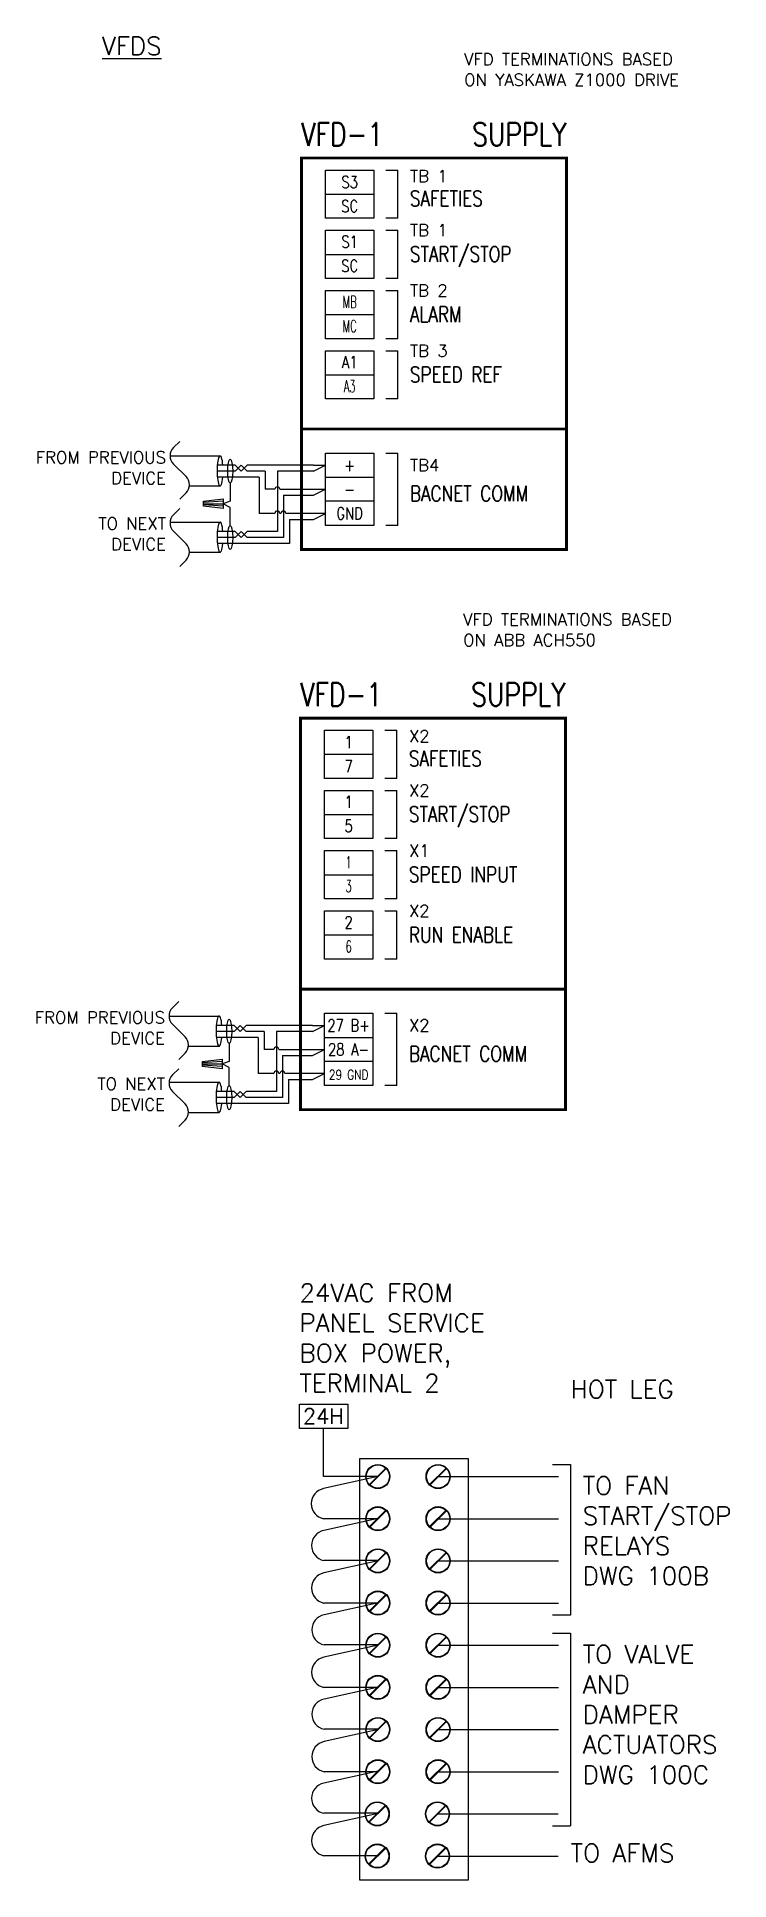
# Model space of a CAD drawing. Extents: x -2.4 to 62.2, y -8.6 to 10.3.
# Drawn here: x 16.83 to 20.42, y -0.19 to 9.38 of the extents above; entities that cross this region are included whole.
import ezdxf
from ezdxf.enums import TextEntityAlignment as Align

# ---------------------------------------------------------------- set-up
doc = ezdxf.new("R2010")
doc.units = 0
doc.header["$LTSCALE"] = 0.25
doc.header["$MEASUREMENT"] = 0
doc.linetypes.add('DASHED', pattern=[0.75, 0.5, -0.25])
doc.layers.get('0').update_dxf_attribs({"linetype": 'CONTINUOUS'})
for name, color, linetype in [('DUCT', 7, 'CONTINUOUS'), ('ELECTRIC', 1, 'CONTINUOUS'), ('MECHSYS', 7, 'CONTINUOUS')]:
    doc.layers.add(name, color=color, linetype=linetype)
doc.styles.get("Standard").update_dxf_attribs({"font": 'SIMPLEX.shx'})

msp = doc.modelspace()

# ---------------------------------------------------------------- texts
at = {"insert": (17.1632, 9.375), "char_height": 0.09375, "attachment_point": 1}
msp.add_mtext_dynamic_manual_height_columns('{\\LVFDS}', width=1.537564, gutter_width=0.4688, heights=[0], dxfattribs=at)
at = {"layer": 'MECHSYS'}
for s, p in [('VFD TERMINATIONS BASED', (19.0414, 9.2277)), ('ON YASKAWA Z1000 DRIVE', (19.0414, 9.1206)), ('TB 1', (18.7601, 8.6218)), ('TB 1', (18.7601, 8.3406)), ('TB 2', (18.7601, 8.0281)), ('TB 3', (18.7601, 7.7156)), ('TB4', (18.7601, 7.1218)), ('VFD TERMINATIONS BASED', (19.0362, 6.3217)), ('ON ABB ACH550', (19.0362, 6.2145)), ('X2', (18.7549, 5.7157)), ('X2', (18.7549, 5.4345)), ('X1', (18.7549, 5.122)), ('X2', (18.7549, 4.8095)), ('X2', (18.7549, 4.2157))]:
    msp.add_text(s, height=0.0625, dxfattribs=at).set_placement(p)
at = {"layer": 'MECHSYS', "color": 7}
for s, p in [('FROM PREVIOUS', (17.4949, 7.1623)), ('DEVICE', (17.4949, 7.0551)), ('TO NEXT', (17.4949, 6.8185)), ('DEVICE', (17.4949, 6.7114)), ('FROM PREVIOUS', (17.4897, 4.2562)), ('DEVICE', (17.4897, 4.149)), ('TO NEXT', (17.4897, 3.9124)), ('DEVICE', (17.4897, 3.8053))]:
    msp.add_text(s, height=0.0625, dxfattribs=at).set_placement(p, align=Align.RIGHT)
at = {"layer": 'MECHSYS', "char_height": 0.09375, "attachment_point": 1}
for s, width, heights, insert in [('24VAC FROM PANEL SERVICE BOX POWER, TERMINAL 2', 1.16082, [0.5857], (18.1875, 2.9062)), ('HOT LEG', 0.6875, [0], (19.5938, 2.4062)), ('TO FAN START/STOP RELAYS DWG 100B', 0.8125, [0], (19.6563, 1.9062)), ('TO VALVE AND DAMPER ACTUATORS DWG 100C', 0.8125, [0], (19.6563, 1.0312)), ('TO AFMS', 1.34375, [0], (19.5938, 0))]:
    msp.add_mtext_dynamic_manual_height_columns(s, width=width, gutter_width=0.4688, heights=heights, dxfattribs=dict(at, insert=insert))

# ---------------------------------------------------------------- blocks, each defined once
blk = doc.blocks.new('DUALVFD')
at = {"color": 1, "linetype": 'Continuous'}
for p, q in [((0.125, 2.625), (0.375, 2.625)), ((0.125, 2.5), (0.125, 2.625)), ((0.375, 2.625), (0.375, 2.5)), ((0.125, 2.375), (0.125, 2.5)), ((0.125, 2.5), (0.375, 2.5)), ((0.375, 2.5), (0.375, 2.375)), ((0.375, 2.375), (0.125, 2.375)), ((0.125, 2.3125), (0.375, 2.3125)), ((0.125, 2.1875), (0.125, 2.3125)), ((0.375, 2.3125), (0.375, 2.1875)), ((0.125, 2.0625), (0.125, 2.1875)), ((0.125, 2.1875), (0.375, 2.1875)), ((0.375, 2.1875), (0.375, 2.0625)), ((0.375, 2.0625), (0.125, 2.0625)), ((0.125, 2), (0.375, 2)), ((0.125, 1.875), (0.125, 2)), ((0.375, 2), (0.375, 1.875)), ((0.125, 1.75), (0.125, 1.875)), ((0.125, 1.875), (0.375, 1.875)), ((0.375, 1.875), (0.375, 1.75)), ((0.375, 1.75), (0.125, 1.75)), ((0.125, 1.6875), (0.375, 1.6875)), ((0.125, 1.5625), (0.125, 1.6875)), ((0.375, 1.6875), (0.375, 1.5625)), ((0.125, 1.4375), (0.125, 1.5625)), ((0.125, 1.5625), (0.375, 1.5625)), ((0.375, 1.5625), (0.375, 1.4375)), ((0.375, 1.4375), (0.125, 1.4375)), ((0.125, 1.1562), (0.375, 1.1562)), ((0.125, 1.0312), (0.125, 1.1562)), ((0.375, 1.1562), (0.375, 1.0312)), ((0.125, 0.9062), (0.125, 1.0312)), ((0.125, 1.0312), (0.375, 1.0312)), ((0.375, 1.0312), (0.375, 0.9062)), ((0.375, 0.9062), (0.125, 0.9062)), ((0.125, 0.7812), (0.125, 0.9062)), ((0.375, 0.9062), (0.375, 0.7812)), ((0.375, 0.7812), (0.125, 0.7812))]:
    blk.add_line(p, q, dxfattribs=at)
at = {"color": 7, "linetype": 'Continuous'}
for p, q in [((0.4375, 2.625), (0.5, 2.625)), ((0.5, 2.375), (0.5, 2.625)), ((0.5, 2.375), (0.4375, 2.375)), ((0.4375, 2.3125), (0.5, 2.3125)), ((0.5, 2.0625), (0.5, 2.3125)), ((0.5, 2.0625), (0.4375, 2.0625)), ((0.4375, 2), (0.5, 2)), ((0.5, 1.75), (0.5, 2)), ((0.5, 1.75), (0.4375, 1.75)), ((0.4375, 1.6875), (0.5, 1.6875)), ((0.5, 1.4375), (0.5, 1.6875)), ((0.5, 1.4375), (0.4375, 1.4375)), ((0.4375, 1.1562), (0.5, 1.1562)), ((0.5, 0.7812), (0.5, 1.1562)), ((0.5, 0.7812), (0.4375, 0.7812))]:
    blk.add_line(p, q, dxfattribs=at)
at = {"color": 7, "linetype": 'Continuous', "const_width": 0.015}
blk.add_lwpolyline([(0, 0.6562), (0, 2.6875), (1.375, 2.6875), (1.375, 0.6562)], close=True, dxfattribs=at)
at = {"color": 7, "linetype": 'DASHED', "width": 0.8, "flags": 8}
blk.add_attdef('EQUIP', (0, 2.7051), '', height=0.12, dxfattribs=at)
blk.add_attdef('LOCAL', text='', height=0.12, dxfattribs=at).set_placement((1.375, 2.7051), align=Align.RIGHT)
at = {"color": 1, "linetype": 'DASHED', "width": 0.8, "flags": 8}
for p in [(0.25, 2.5343), (0.25, 2.4093), (0.25, 2.2218), (0.25, 2.0968), (0.25, 1.9093), (0.25, 1.7843), (0.25, 1.5968), (0.25, 1.4718), (0.25, 1.0655), (0.25, 0.9405), (0.25, 0.8155)]:
    blk.add_attdef('TAG', text='', height=0.0625, dxfattribs=at).set_placement(p, align=Align.CENTER)
at = {"color": 7, "linetype": 'Continuous', "width": 0.8, "flags": 8}
for p in [(0.5625, 2.4614), (0.5625, 2.1489), (0.5625, 1.8364), (0.5625, 1.5239), (0.5625, 0.9301)]:
    blk.add_attdef('TERMD', p, '', height=0.08, dxfattribs=at)
blk = doc.blocks.new('_LINSQB')
for p, q in [((0, 0.125), (-0.0271, 0.0979)), ((-0.0271, 0.0271), (0.0271, -0.0271)), ((0.0271, -0.0979), (0, -0.125))]:
    blk.add_line(p, q)
for centre, start, end in [((0.0082, 0.0625), 135, 225), ((-0.0082, -0.0625), 315, 45)]:
    blk.add_arc(centre, 0.05, start, end)
blk = doc.blocks.new('_EMWRNUT')
for p, q in [((-0.05, 0), (-0.025, 0.2)), ((-0.025, 0.2), (0.025, 0.2)), ((-0.025, 0), (-0.0125, 0.2)), ((0, 0.2), (0, 0)), ((0.025, 0), (0.0125, 0.2)), ((0.025, 0.2), (0.05, 0)), ((0.05, 0), (-0.05, 0))]:
    blk.add_line(p, q)
blk = doc.blocks.new('_SYSETAG')
at = {"color": 1}
for p, q in [((-0.125, 0.0625), (0.125, 0.0625)), ((-0.125, -0.0625), (-0.125, 0.0625)), ((0.125, 0.0625), (0.125, -0.0625)), ((0.125, -0.0625), (-0.125, -0.0625))]:
    blk.add_line(p, q, dxfattribs=at)
blk.add_attdef('TERMTAG', text='', height=0.08, dxfattribs=at).set_placement((-0.0012, 0.0008), align=Align.MIDDLE)

# ---------------------------------------------------------------- linework, layer by layer
at = {"color": 4}
for centre in [(17.8282, 7.1218), (17.8282, 6.7781), (17.823, 4.2157), (17.823, 3.872)]:
    msp.add_ellipse(centre, major_axis=(0, -0.0625), ratio=0.204334, dxfattribs=at)
at = {"layer": 'DUCT', "const_width": 0.015}
for points in [[(18.1976, 7.3406), (19.5726, 7.3406)], [(18.1924, 4.4345), (19.5674, 4.4345)]]:
    msp.add_lwpolyline(points, dxfattribs=at)
at = {"layer": 'ELECTRIC'}
for p, q in [((17.8539, 7.1218), (17.7601, 7.1218)), ((17.8539, 7.1531), (17.7613, 7.1531)), ((17.9789, 7.0906), (17.7616, 7.0906)), ((17.8539, 7.1218), (17.8851, 7.1531)), ((17.8539, 7.1531), (17.8851, 7.1218)), ((17.8851, 7.1531), (17.9164, 7.1218)), ((17.8851, 7.1218), (17.9164, 7.1531)), ((18.2601, 7.1531), (17.9164, 7.1531)), ((18.0101, 7.1218), (17.9164, 7.1218)), ((17.9789, 7.0906), (17.9789, 6.9031)), ((18.0101, 7.1218), (18.0101, 7.0281)), ((18.0726, 7.1218), (18.0726, 6.8093)), ((18.0601, 7.0281), (18.0101, 7.0281)), ((18.1039, 6.9968), (18.1039, 6.7781)), ((18.0601, 6.9031), (17.9789, 6.9031)), ((18.0914, 6.9031), (18.0851, 6.9031)), ((18.3226, 6.9031), (18.1164, 6.9031)), ((17.8539, 6.8093), (17.7613, 6.8093)), ((17.8539, 6.7781), (17.8851, 6.8093)), ((17.8539, 6.8093), (17.8851, 6.7781)), ((17.8851, 6.8093), (17.9164, 6.7781)), ((17.8851, 6.7781), (17.9164, 6.8093)), ((18.0726, 6.8093), (17.9164, 6.8093)), ((18.1351, 6.8718), (18.1351, 6.7468)), ((17.8539, 6.7781), (17.7601, 6.7781)), ((18.1351, 6.7468), (17.7616, 6.7468)), ((18.1039, 6.7781), (17.9164, 6.7781)), ((17.8487, 4.2157), (17.7549, 4.2157)), ((17.8487, 4.247), (17.7561, 4.247)), ((17.8487, 4.2157), (17.8799, 4.247)), ((17.8487, 4.247), (17.8799, 4.2157)), ((17.8799, 4.247), (17.9112, 4.2157)), ((17.8799, 4.2157), (17.9112, 4.247)), ((18.2549, 4.247), (17.9112, 4.247)), ((18.0049, 4.2157), (17.9112, 4.2157)), ((18.0049, 4.2157), (18.0049, 4.122)), ((18.0674, 4.2157), (18.0674, 3.9032)), ((17.9737, 4.1845), (17.7564, 4.1845)), ((17.9737, 4.1845), (17.9737, 3.997)), ((18.0549, 4.122), (18.0049, 4.122)), ((18.0987, 4.0907), (18.0987, 3.872)), ((18.0549, 3.997), (17.9737, 3.997)), ((18.0862, 3.997), (18.0799, 3.997)), ((18.3174, 3.997), (18.1112, 3.997)), ((18.1299, 3.9657), (18.1299, 3.8407)), ((17.8487, 3.872), (17.7549, 3.872)), ((17.8487, 3.9032), (17.7561, 3.9032)), ((18.1299, 3.8407), (17.7564, 3.8407)), ((17.8487, 3.872), (17.8799, 3.9032)), ((17.8487, 3.9032), (17.8799, 3.872)), ((17.8799, 3.9032), (17.9112, 3.872)), ((17.8799, 3.872), (17.9112, 3.9032)), ((18.0674, 3.9032), (17.9112, 3.9032)), ((18.0987, 3.872), (17.9112, 3.872)), ((18.3125, 1.9062), (18.3125, 2.1562)), ((18.5937, 1.9062), (18.3125, 1.9062)), ((18.5937, 1.9062), (18.3125, 1.8437)), ((18.9062, 1.9062), (19.5313, 1.9062)), ((18.5937, 1.6875), (18.3125, 1.6875)), ((18.5953, 1.689), (18.314, 1.6265)), ((18.9062, 1.6875), (19.5313, 1.6875)), ((18.5953, 1.4703), (18.314, 1.4703)), ((18.5953, 1.4687), (18.314, 1.4062)), ((18.9062, 1.4687), (19.5313, 1.4687)), ((18.5953, 1.25), (18.314, 1.25)), ((18.5968, 1.2515), (18.3156, 1.189)), ((18.9062, 1.25), (19.5313, 1.25)), ((18.5953, 1.0312), (18.314, 0.9688)), ((18.5968, 1.0328), (18.3156, 1.0328)), ((18.9062, 1.0312), (19.5313, 1.0312)), ((18.5953, 0.8125), (18.314, 0.8125)), ((18.5968, 0.814), (18.3156, 0.7515)), ((18.9062, 0.8125), (19.5313, 0.8125)), ((18.5968, 0.5953), (18.3156, 0.5953)), ((18.5968, 0.5937), (18.3156, 0.5312)), ((18.9062, 0.5937), (19.5313, 0.5937)), ((18.5953, 0.3781), (18.314, 0.3156)), ((18.5968, 0.375), (18.3156, 0.375)), ((18.9062, 0.375), (19.5313, 0.375)), ((18.5953, 0.1593), (18.314, 0.1593)), ((18.5953, 0.1578), (18.314, 0.0953)), ((18.9032, 0.1562), (19.5282, 0.1562)), ((18.5953, -0.061), (18.314, -0.061)), ((18.9032, -0.0625), (19.5282, -0.0625))]:
    msp.add_line(p, q, dxfattribs=at)
at = {"layer": 'ELECTRIC', "color": 1}
for p, q in [((18.2601, 7.1218), (18.0726, 7.1218)), ((18.2601, 7.1218), (18.3226, 7.1531)), ((18.2601, 7.1531), (18.3226, 7.1531)), ((18.0851, 7.0281), (18.3226, 7.0281)), ((18.1039, 6.9968), (18.2601, 6.9968)), ((18.2601, 6.9968), (18.3226, 7.0281)), ((18.2601, 6.8718), (18.3226, 6.9031)), ((18.1351, 6.8718), (18.2601, 6.8718)), ((18.2549, 4.2157), (18.0674, 4.2157)), ((18.2549, 4.2157), (18.3174, 4.247)), ((18.2549, 4.247), (18.3174, 4.247)), ((18.0799, 4.122), (18.3174, 4.122)), ((18.2549, 4.0907), (18.3174, 4.122)), ((18.0987, 4.0907), (18.2549, 4.0907)), ((18.1299, 3.9657), (18.2549, 3.9657)), ((18.2549, 3.9657), (18.3174, 3.997))]:
    msp.add_line(p, q, dxfattribs=at)
at = {"layer": 'ELECTRIC'}
for centre in [(18.0726, 7.0281), (18.0726, 6.9031), (18.1039, 6.9031), (18.0674, 4.122), (18.0674, 3.997), (18.0987, 3.997)]:
    msp.add_arc(centre, 0.0125, 0, 180, dxfattribs=at)
at = {"layer": 'MECHSYS'}
for p, q in [((17.5162, 7.2015), (17.7757, 7.2015)), ((17.6162, 7.0453), (17.7757, 7.0453)), ((17.5162, 6.8578), (17.7757, 6.8578)), ((17.6162, 6.7015), (17.7757, 6.7015)), ((17.511, 4.2954), (17.7705, 4.2954)), ((17.611, 4.1392), (17.7705, 4.1392)), ((17.511, 3.9517), (17.7705, 3.9517)), ((17.611, 3.7954), (17.7705, 3.7954)), ((18.55, 1.8656), (18.6351, 1.95)), ((18.5523, 1.8627), (18.6376, 1.9473)), ((18.8625, 1.8656), (18.9476, 1.95)), ((18.8648, 1.8627), (18.9501, 1.9473)), ((19.5, 1.9687), (19.5938, 1.9687)), ((19.5938, 1.9687), (19.5938, 1.1875)), ((18.55, 1.6468), (18.6351, 1.7312)), ((18.5523, 1.644), (18.6376, 1.7285)), ((18.8625, 1.6468), (18.9476, 1.7312)), ((18.8648, 1.644), (18.9501, 1.7285)), ((18.55, 1.4281), (18.6351, 1.5125)), ((18.5523, 1.4252), (18.6376, 1.5098)), ((18.8625, 1.4281), (18.9476, 1.5125)), ((18.8648, 1.4252), (18.9501, 1.5098)), ((18.55, 1.2093), (18.6351, 1.2937)), ((18.5523, 1.2065), (18.6376, 1.291)), ((18.8625, 1.2093), (18.9476, 1.2937)), ((18.8648, 1.2065), (18.9501, 1.291)), ((19.5938, 1.1875), (19.5, 1.1875)), ((18.55, 0.9906), (18.6351, 1.075)), ((18.5523, 0.9877), (18.6376, 1.0723)), ((18.8625, 0.9906), (18.9476, 1.075)), ((18.8648, 0.9877), (18.9501, 1.0723)), ((19.5, 1.0937), (19.5938, 1.0937)), ((19.5938, 1.0937), (19.5938, 0.0937)), ((18.55, 0.7718), (18.6351, 0.8562)), ((18.5523, 0.769), (18.6376, 0.8535)), ((18.8625, 0.7718), (18.9476, 0.8562)), ((18.8648, 0.769), (18.9501, 0.8535)), ((18.55, 0.5531), (18.6351, 0.6375)), ((18.5523, 0.5502), (18.6376, 0.6348)), ((18.8625, 0.5531), (18.9476, 0.6375)), ((18.8648, 0.5502), (18.9501, 0.6348)), ((18.55, 0.3343), (18.6351, 0.4187)), ((18.5523, 0.3315), (18.6376, 0.416)), ((18.8625, 0.3343), (18.9476, 0.4187)), ((18.8648, 0.3315), (18.9501, 0.416)), ((18.5469, 0.1156), (18.632, 0.2)), ((18.5492, 0.1127), (18.6345, 0.1973)), ((18.8594, 0.1156), (18.9445, 0.2)), ((18.8617, 0.1127), (18.947, 0.1973)), ((19.5, 0.0937), (19.5938, 0.0937)), ((18.5469, -0.1032), (18.632, -0.0188)), ((18.5492, -0.106), (18.6345, -0.0215)), ((18.8594, -0.1032), (18.9445, -0.0188)), ((18.8617, -0.106), (18.947, -0.0215))]:
    msp.add_line(p, q, dxfattribs=at)
at = {"layer": 'MECHSYS', "color": 4}
for p, q in [((17.8276, 7.0594), (17.8276, 6.9656)), ((17.8276, 6.9656), (17.7914, 6.9529)), ((17.8275, 6.9343), (17.7914, 6.9529)), ((17.8275, 6.8404), (17.8275, 6.9343)), ((17.8224, 4.1533), (17.8224, 4.0595)), ((17.8224, 4.0595), (17.7862, 4.0469)), ((17.8222, 4.0282), (17.7862, 4.0469)), ((17.8222, 3.9344), (17.8222, 4.0282))]:
    msp.add_line(p, q, dxfattribs=at)
at = {"layer": 'MECHSYS'}
msp.add_lwpolyline([(18.5, 2), (19.0625, 2), (19.0625, -0.1875), (18.5, -0.1875)], close=True, dxfattribs=at)
for centre, radius in [((18.5937, 1.9062), 0.0625), ((18.5937, 1.9062), 0.0601), ((18.9062, 1.9062), 0.0625), ((18.9062, 1.9062), 0.0601), ((18.5937, 1.6875), 0.0625), ((18.5937, 1.6875), 0.0601), ((18.9062, 1.6875), 0.0625), ((18.9062, 1.6875), 0.0601), ((18.5937, 1.4687), 0.0625), ((18.9062, 1.4687), 0.0625), ((18.5937, 1.4687), 0.0601), ((18.9062, 1.4687), 0.0601), ((18.5937, 1.25), 0.0625), ((18.5937, 1.25), 0.0601), ((18.9062, 1.25), 0.0625), ((18.9062, 1.25), 0.0601), ((18.5937, 1.0312), 0.0625), ((18.5937, 1.0312), 0.0601), ((18.9062, 1.0312), 0.0625), ((18.9062, 1.0312), 0.0601), ((18.5937, 0.8125), 0.0625), ((18.5937, 0.8125), 0.0601), ((18.9062, 0.8125), 0.0625), ((18.9062, 0.8125), 0.0601), ((18.5937, 0.5937), 0.0625), ((18.5937, 0.5937), 0.0601), ((18.9062, 0.5937), 0.0625), ((18.9062, 0.5937), 0.0601), ((18.5937, 0.375), 0.0625), ((18.5937, 0.375), 0.0601), ((18.9062, 0.375), 0.0625), ((18.9062, 0.375), 0.0601), ((18.5907, 0.1562), 0.0625), ((18.5907, 0.1562), 0.0601), ((18.9032, 0.1562), 0.0625), ((18.9032, 0.1562), 0.0601), ((18.5907, -0.0625), 0.0625), ((18.5907, -0.0625), 0.0601), ((18.9032, -0.0625), 0.0625), ((18.9032, -0.0625), 0.0601)]:
    msp.add_circle(centre, radius, dxfattribs=at)
at = {"layer": 'MECHSYS', "color": 1}
for centre in [(18.3281, 1.7656), (18.3297, 1.5484), (18.3297, 1.3281), (18.3312, 1.1109), (18.3297, 0.8906), (18.3312, 0.6734), (18.3312, 0.4531), (18.3297, 0.2375), (18.3297, 0.0172)]:
    msp.add_arc(centre, 0.0797, 101.30993, 258.69007, dxfattribs=at)
at = {"layer": 'MECHSYS'}
for centre in [(17.7758, 7.1234), (17.7758, 6.7796), (17.7706, 4.2173), (17.7706, 3.8736)]:
    msp.add_ellipse(centre, major_axis=(0, 0.0781), ratio=0.2, start_param=5.10184, end_param=10.561777, dxfattribs=at)

# ---------------------------------------------------------------- block references
ref = msp.add_blockref('DUALVFD', (18.1976, 6.0593))
ref.add_attrib('EQUIP', 'VFD-1', (18.1976, 8.8093), dxfattribs={"color": 7, "linetype": 'DASHED', "height": 0.12, "width": 0.8})
ref.add_attrib('LOCAL', 'SUPPLY', dxfattribs={"color": 7, "linetype": 'DASHED', "height": 0.12, "width": 0.8}).set_placement((19.5726, 8.8093), align=Align.RIGHT)
ref.add_attrib('TERMD', 'START/STOP', (18.7601, 8.2082), dxfattribs={"color": 7, "linetype": 'Continuous', "height": 0.08, "width": 0.8})
ref.add_attrib('TAG', 'S1', dxfattribs={"color": 1, "linetype": 'DASHED', "height": 0.0625, "width": 0.8}).set_placement((18.4476, 8.2811), align=Align.CENTER)
ref.add_attrib('TAG', 'SC', dxfattribs={"color": 1, "linetype": 'DASHED', "height": 0.0625, "width": 0.8}).set_placement((18.4476, 8.1561), align=Align.CENTER)
ref.add_attrib('TERMD', 'ALARM', (18.7601, 7.8957), dxfattribs={"color": 7, "linetype": 'Continuous', "height": 0.08, "width": 0.8})
ref.add_attrib('TAG', 'MB', dxfattribs={"color": 1, "linetype": 'DASHED', "height": 0.0625, "width": 0.6}).set_placement((18.4476, 7.9686), align=Align.CENTER)
ref.add_attrib('TAG', 'MC', dxfattribs={"color": 1, "linetype": 'DASHED', "height": 0.0625, "width": 0.6}).set_placement((18.4476, 7.8436), align=Align.CENTER)
ref.add_attrib('TERMD', 'SPEED REF', (18.7601, 7.5832), dxfattribs={"color": 7, "linetype": 'Continuous', "height": 0.08, "width": 0.8})
ref.add_attrib('TAG', 'A1', dxfattribs={"color": 1, "linetype": 'DASHED', "height": 0.0625, "width": 0.8}).set_placement((18.4476, 7.6561), align=Align.CENTER)
ref.add_attrib('TAG', 'A3', dxfattribs={"color": 1, "linetype": 'DASHED', "height": 0.0625, "width": 0.6}).set_placement((18.4476, 7.5311), align=Align.CENTER)
ref.add_attrib('TERMD', 'SAFETIES', (18.7601, 8.4968), dxfattribs={"color": 7, "linetype": 'Continuous', "height": 0.08, "width": 0.8})
ref.add_attrib('TAG', 'S3', dxfattribs={"color": 1, "linetype": 'DASHED', "height": 0.0625, "width": 0.8}).set_placement((18.4476, 8.5906), align=Align.CENTER)
ref.add_attrib('TAG', 'SC', dxfattribs={"color": 1, "linetype": 'DASHED', "height": 0.0625, "width": 0.8}).set_placement((18.4476, 8.4656), align=Align.CENTER)
ref.add_attrib('TERMD', 'BACNET COMM', (18.7601, 6.9656), dxfattribs={"color": 7, "linetype": 'Continuous', "height": 0.08, "width": 0.8})
ref.add_attrib('TAG', '+', dxfattribs={"color": 1, "linetype": 'DASHED', "height": 0.0625, "width": 0.8}).set_placement((18.4476, 7.1218), align=Align.CENTER)
ref.add_attrib('TAG', '-', dxfattribs={"color": 1, "linetype": 'DASHED', "height": 0.0625, "width": 0.8}).set_placement((18.4476, 6.9968), align=Align.CENTER)
ref.add_attrib('TAG', 'GND', dxfattribs={"color": 1, "linetype": 'DASHED', "height": 0.0625, "width": 0.8}).set_placement((18.4476, 6.8718), align=Align.CENTER)
ref = msp.add_blockref('DUALVFD', (18.1924, 3.1532))
ref.add_attrib('EQUIP', 'VFD-1', (18.1924, 5.9032), dxfattribs={"color": 7, "linetype": 'DASHED', "height": 0.12, "width": 0.8})
ref.add_attrib('LOCAL', 'SUPPLY', dxfattribs={"color": 7, "linetype": 'DASHED', "height": 0.12, "width": 0.8}).set_placement((19.5674, 5.9032), align=Align.RIGHT)
ref.add_attrib('TERMD', 'START/STOP', (18.7549, 5.3021), dxfattribs={"color": 7, "linetype": 'Continuous', "height": 0.08, "width": 0.8})
ref.add_attrib('TAG', '1', dxfattribs={"color": 1, "linetype": 'DASHED', "height": 0.0625, "width": 0.8}).set_placement((18.4424, 5.375), align=Align.CENTER)
ref.add_attrib('TAG', '5', dxfattribs={"color": 1, "linetype": 'DASHED', "height": 0.0625, "width": 0.8}).set_placement((18.4424, 5.25), align=Align.CENTER)
ref.add_attrib('TERMD', 'SPEED INPUT', (18.7549, 4.9896), dxfattribs={"color": 7, "linetype": 'Continuous', "height": 0.08, "width": 0.8})
ref.add_attrib('TAG', '1', dxfattribs={"color": 1, "linetype": 'DASHED', "height": 0.0625, "width": 0.6}).set_placement((18.4424, 5.0625), align=Align.CENTER)
ref.add_attrib('TAG', '3', dxfattribs={"color": 1, "linetype": 'DASHED', "height": 0.0625, "width": 0.6}).set_placement((18.4424, 4.9375), align=Align.CENTER)
ref.add_attrib('TERMD', 'RUN ENABLE', (18.7549, 4.6771), dxfattribs={"color": 7, "linetype": 'Continuous', "height": 0.08, "width": 0.8})
ref.add_attrib('TAG', '2', dxfattribs={"color": 1, "linetype": 'DASHED', "height": 0.0625, "width": 0.8}).set_placement((18.4424, 4.75), align=Align.CENTER)
ref.add_attrib('TAG', '6', dxfattribs={"color": 1, "linetype": 'DASHED', "height": 0.0625, "width": 0.6}).set_placement((18.4424, 4.625), align=Align.CENTER)
ref.add_attrib('TERMD', 'SAFETIES', (18.7549, 5.5907), dxfattribs={"color": 7, "linetype": 'Continuous', "height": 0.08, "width": 0.8})
ref.add_attrib('TAG', '1', dxfattribs={"color": 1, "linetype": 'DASHED', "height": 0.0625, "width": 0.8}).set_placement((18.4424, 5.6845), align=Align.CENTER)
ref.add_attrib('TAG', '7', dxfattribs={"color": 1, "linetype": 'DASHED', "height": 0.0625, "width": 0.8}).set_placement((18.4424, 5.5595), align=Align.CENTER)
ref.add_attrib('TERMD', 'BACNET COMM', (18.7549, 4.0595), dxfattribs={"color": 7, "linetype": 'Continuous', "height": 0.08, "width": 0.8})
ref.add_attrib('TAG', '27 B+', dxfattribs={"color": 1, "linetype": 'DASHED', "height": 0.0625, "width": 0.8}).set_placement((18.4424, 4.2157), align=Align.CENTER)
ref.add_attrib('TAG', '28 A-', dxfattribs={"color": 1, "linetype": 'DASHED', "height": 0.0625, "width": 0.8}).set_placement((18.4424, 4.0907), align=Align.CENTER)
ref.add_attrib('TAG', '29 GND', dxfattribs={"color": 1, "linetype": 'DASHED', "height": 0.05, "width": 0.8}).set_placement((18.4424, 3.9657), align=Align.CENTER)
at = {"color": 1}
msp.add_blockref('_SYSETAG', (18.3125, 2.2187), dxfattribs=at).add_auto_attribs({'TERMTAG': '24H'})
at = {"layer": 'MECHSYS', "xscale": 1.199999999999999, "yscale": 1.199999999999999, "zscale": 1.199999999999999}
for p in [(17.5664, 7.1265), (17.5664, 6.7781), (17.5612, 4.2204), (17.5612, 3.872)]:
    msp.add_blockref('_LINSQB', p, dxfattribs=at)
at = {"layer": 'MECHSYS', "xscale": 0.504704430830562, "yscale": 0.504704430830562, "zscale": 0.504704430830562, "rotation": 90}
for p in [(17.7914, 6.9529), (17.7862, 4.0469)]:
    msp.add_blockref('_EMWRNUT', p, dxfattribs=at)

msp.set_redraw_order([(e.dxf.handle, doc.entitydb.next_handle()) for e in msp.query("TEXT MTEXT ATTDEF DIMENSION ARC_DIMENSION")])  # texts and dimensions are drawn at this point

doc.saveas('drawing.dxf')
